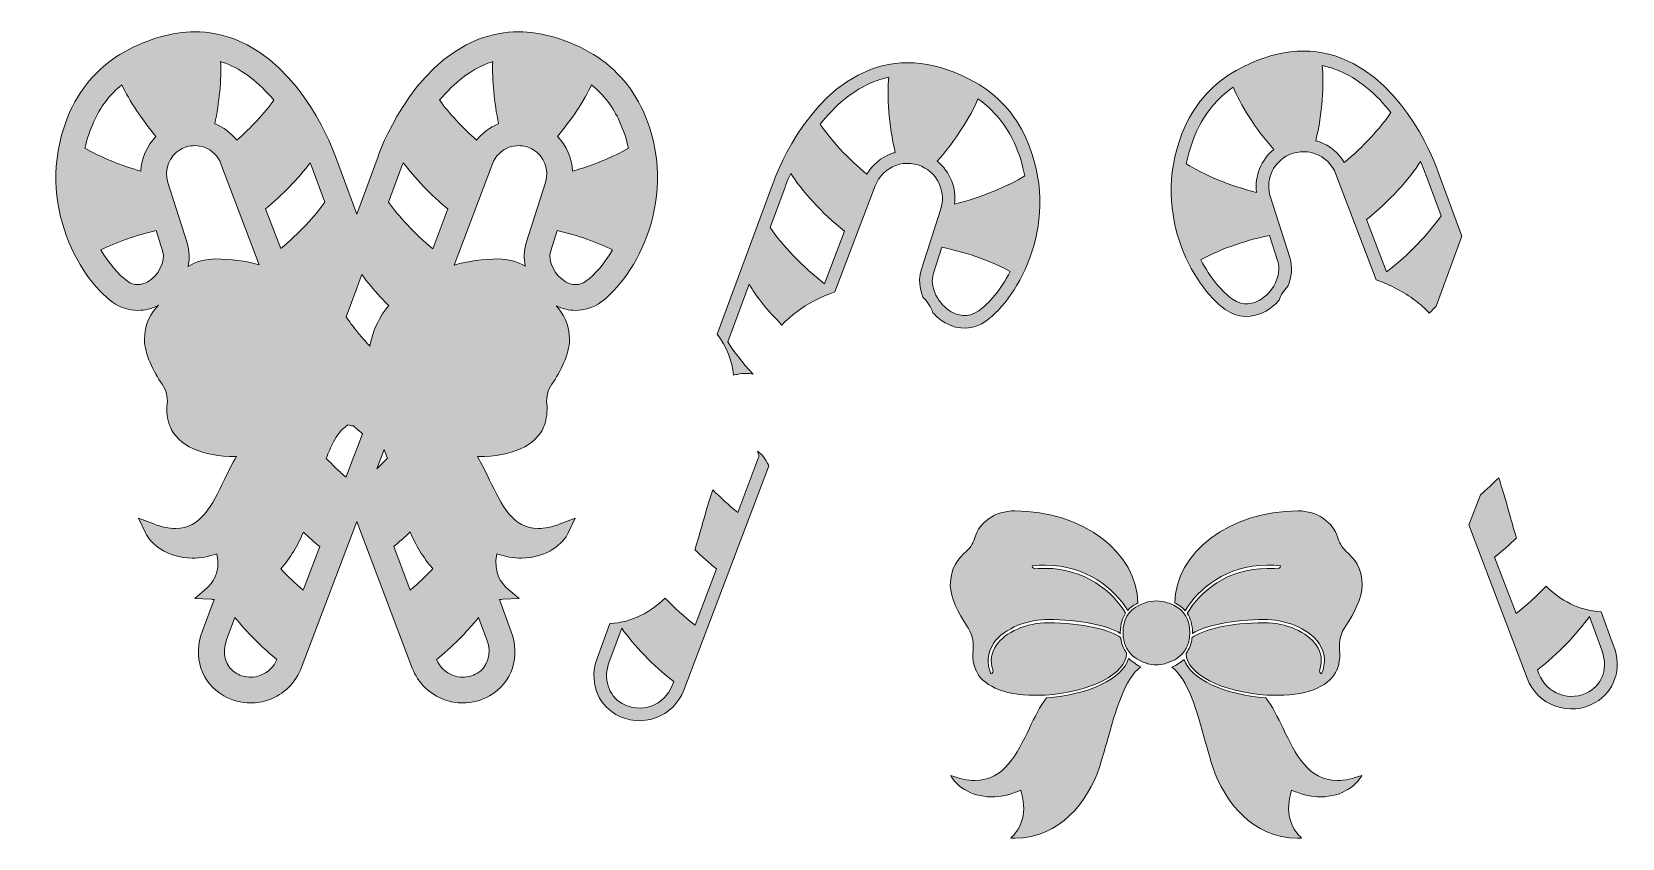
# Model space of a CAD drawing. Header units: inches. Extents: x -0.1 to 22, y -11.5 to -0.3.
import ezdxf

# ---------------------------------------------------------------- set-up
doc = ezdxf.new("R2010")
doc.units = ezdxf.units.IN
doc.header["$MEASUREMENT"] = 0
doc.layers.add('Layer 1', color=7, linetype='Continuous')

# ---------------------------------------------------------------- blocks, each defined once
blk = doc.blocks.new('block 2')
at = {"layer": 'Layer 1'}
h = blk.add_hatch(color=1, dxfattribs=at)
h.dxf.hatch_style = 2
edge = h.paths.add_edge_path()
edge.add_spline(control_points=[(19.487, -2.285), (19.47, -2.236), (19.057, -1.064), (18.142, -0.713), (17.692, -0.54), (17.201, -0.598), (16.683, -0.885), (16.372, -1.058), (16.12, -1.334), (15.974, -1.66), (15.46, -2.81), (16.082, -3.883), (16.529, -4.203), (16.702, -4.326), (16.908, -4.334), (17.098, -4.226), (17.164, -4.188), (17.226, -4.136), (17.279, -4.075), (17.304, -4.002), (17.347, -3.937), (17.401, -3.881), (17.454, -3.757), (17.47, -3.618), (17.427, -3.483), (17.427, -3.483), (17.158, -2.643), (17.158, -2.643), (17.089, -2.427), (17.181, -2.189), (17.378, -2.077), (17.5, -2.007), (17.647, -1.994), (17.78, -2.041), (17.914, -2.089), (18.019, -2.192), (18.069, -2.324), (18.069, -2.324), (18.627, -3.794), (18.627, -3.794), (18.826, -3.861), (19.01, -3.957), (19.17, -4.078), (19.243, -4.132), (19.309, -4.192), (19.367, -4.254), (19.399, -4.222), (19.431, -4.19), (19.461, -4.158), (19.461, -4.158), (19.821, -3.186), (19.821, -3.186), (19.821, -3.186), (19.487, -2.285), (19.487, -2.285)], knot_values=[0, 0, 0, 0, 1, 1, 1, 2, 2, 2, 3, 3, 3, 4, 4, 4, 5, 5, 5, 6, 6, 6, 7, 7, 7, 8, 8, 8, 9, 9, 9, 10, 10, 10, 11, 11, 11, 12, 12, 12, 13, 13, 13, 14, 14, 14, 15, 15, 15, 16, 16, 16, 17, 17, 17, 18, 18, 18, 18], degree=3, periodic=1)
edge = h.paths.add_edge_path()
edge.add_spline(control_points=[(17.145, -3.177), (17.145, -3.177), (17.26, -3.537), (17.26, -3.537), (17.324, -3.736), (17.183, -3.975), (17.011, -4.074), (16.936, -4.117), (16.787, -4.172), (16.631, -4.061), (16.487, -3.957), (16.323, -3.767), (16.192, -3.517), (16.401, -3.391), (16.776, -3.251), (17.145, -3.177)], knot_values=[0, 0, 0, 0, 1, 1, 1, 2, 2, 2, 3, 3, 3, 4, 4, 4, 5, 5, 5, 5], degree=3, periodic=1)
edge = h.paths.add_edge_path()
edge.add_spline(control_points=[(16.965, -2.578), (16.603, -2.492), (16.221, -2.329), (15.99, -2.184), (16.019, -2.037), (16.065, -1.885), (16.133, -1.732), (16.244, -1.485), (16.422, -1.271), (16.642, -1.117), (16.732, -1.347), (16.952, -1.696), (17.206, -1.983), (17.029, -2.126), (16.938, -2.353), (16.965, -2.578)], knot_values=[0, 0, 0, 0, 1, 1, 1, 2, 2, 2, 3, 3, 3, 4, 4, 4, 5, 5, 5, 5], degree=3, periodic=1)
edge = h.paths.add_edge_path()
edge.add_spline(control_points=[(18.186, -2.164), (18.108, -2.031), (17.986, -1.929), (17.839, -1.877), (17.823, -1.871), (17.807, -1.866), (17.79, -1.862), (17.88, -1.484), (17.908, -1.065), (17.878, -0.818), (17.946, -0.832), (18.013, -0.851), (18.079, -0.876), (18.39, -0.995), (18.64, -1.226), (18.833, -1.47), (18.691, -1.679), (18.447, -1.949), (18.186, -2.164)], knot_values=[0, 0, 0, 0, 1, 1, 1, 2, 2, 2, 3, 3, 3, 4, 4, 4, 5, 5, 5, 6, 6, 6, 6], degree=3, periodic=1)
edge = h.paths.add_edge_path()
edge.add_spline(control_points=[(18.772, -3.683), (18.772, -3.683), (18.495, -2.953), (18.495, -2.953), (18.804, -2.712), (19.099, -2.383), (19.243, -2.151), (19.295, -2.266), (19.321, -2.341), (19.322, -2.344), (19.322, -2.344), (19.53, -2.904), (19.53, -2.904), (19.367, -3.142), (19.073, -3.458), (18.772, -3.683)], knot_values=[0, 0, 0, 0, 1, 1, 1, 2, 2, 2, 3, 3, 3, 4, 4, 4, 5, 5, 5, 5], degree=3, periodic=1)
h = blk.add_hatch(color=1, dxfattribs=at)
h.dxf.hatch_style = 2
edge = h.paths.add_edge_path()
edge.add_spline(control_points=[(21.928, -8.872), (21.928, -8.872), (21.753, -8.403), (21.753, -8.403), (21.442, -8.382), (21.187, -8.241), (20.99, -8.045), (20.863, -8.179), (20.719, -8.312), (20.572, -8.425), (20.572, -8.425), (20.275, -7.641), (20.275, -7.641), (20.379, -7.561), (20.482, -7.469), (20.578, -7.375), (20.576, -7.37), (20.574, -7.364), (20.572, -7.359), (20.537, -7.245), (20.504, -7.127), (20.472, -7.013), (20.426, -6.847), (20.38, -6.685), (20.331, -6.54), (20.251, -6.621), (20.166, -6.702), (20.077, -6.777), (20.077, -6.777), (19.918, -7.195), (19.918, -7.195), (19.918, -7.195), (20.727, -9.325), (20.727, -9.325), (20.795, -9.506), (20.939, -9.647), (21.121, -9.712), (21.303, -9.777), (21.504, -9.759), (21.672, -9.663), (21.944, -9.507), (22.047, -9.189), (21.928, -8.872)], knot_values=[0, 0, 0, 0, 1, 1, 1, 2, 2, 2, 3, 3, 3, 4, 4, 4, 5, 5, 5, 6, 6, 6, 7, 7, 7, 8, 8, 8, 9, 9, 9, 10, 10, 10, 11, 11, 11, 12, 12, 12, 13, 13, 13, 14, 14, 14, 14], degree=3, periodic=1)
edge = h.paths.add_edge_path()
edge.add_spline(control_points=[(21.585, -9.511), (21.462, -9.582), (21.314, -9.595), (21.18, -9.547), (21.046, -9.499), (20.941, -9.395), (20.891, -9.263), (20.891, -9.263), (20.87, -9.208), (20.87, -9.208), (21.154, -8.991), (21.429, -8.697), (21.591, -8.467), (21.591, -8.467), (21.764, -8.933), (21.764, -8.933), (21.852, -9.167), (21.78, -9.4), (21.585, -9.511)], knot_values=[0, 0, 0, 0, 1, 1, 1, 2, 2, 2, 3, 3, 3, 4, 4, 4, 5, 5, 5, 6, 6, 6, 6], degree=3, periodic=1)
at = {"layer": 'Layer 1', "lineweight": 0}
for points, knots in [([(19.487, -2.285), (19.47, -2.236), (19.057, -1.064), (18.142, -0.713), (17.692, -0.54), (17.201, -0.598), (16.683, -0.885), (16.372, -1.058), (16.12, -1.334), (15.974, -1.66), (15.46, -2.81), (16.082, -3.883), (16.529, -4.203), (16.702, -4.326), (16.908, -4.334), (17.098, -4.226), (17.164, -4.188), (17.226, -4.136), (17.279, -4.075), (17.304, -4.002), (17.347, -3.937), (17.401, -3.881), (17.454, -3.757), (17.47, -3.618), (17.427, -3.483), (17.427, -3.483), (17.158, -2.643), (17.158, -2.643), (17.089, -2.427), (17.181, -2.189), (17.378, -2.077), (17.5, -2.007), (17.647, -1.994), (17.78, -2.041), (17.914, -2.089), (18.019, -2.192), (18.069, -2.324), (18.069, -2.324), (18.627, -3.794), (18.627, -3.794), (18.826, -3.861), (19.01, -3.957), (19.17, -4.078), (19.243, -4.132), (19.309, -4.192), (19.367, -4.254), (19.399, -4.222), (19.431, -4.19), (19.461, -4.158), (19.461, -4.158), (19.821, -3.186), (19.821, -3.186), (19.821, -3.186), (19.487, -2.285), (19.487, -2.285)], [0, 0, 0, 0, 1, 1, 1, 2, 2, 2, 3, 3, 3, 4, 4, 4, 5, 5, 5, 6, 6, 6, 7, 7, 7, 8, 8, 8, 9, 9, 9, 10, 10, 10, 11, 11, 11, 12, 12, 12, 13, 13, 13, 14, 14, 14, 15, 15, 15, 16, 16, 16, 17, 17, 17, 18, 18, 18, 18]), ([(18.186, -2.164), (18.108, -2.031), (17.986, -1.929), (17.839, -1.877), (17.823, -1.871), (17.807, -1.866), (17.79, -1.862), (17.88, -1.484), (17.908, -1.065), (17.878, -0.818), (17.946, -0.832), (18.013, -0.851), (18.079, -0.876), (18.39, -0.995), (18.64, -1.226), (18.833, -1.47), (18.691, -1.679), (18.447, -1.949), (18.186, -2.164)], [0, 0, 0, 0, 1, 1, 1, 2, 2, 2, 3, 3, 3, 4, 4, 4, 5, 5, 5, 6, 6, 6, 6]), ([(16.965, -2.578), (16.603, -2.492), (16.221, -2.329), (15.99, -2.184), (16.019, -2.037), (16.065, -1.885), (16.133, -1.732), (16.244, -1.485), (16.422, -1.271), (16.642, -1.117), (16.732, -1.347), (16.952, -1.696), (17.206, -1.983), (17.029, -2.126), (16.938, -2.353), (16.965, -2.578)], [0, 0, 0, 0, 1, 1, 1, 2, 2, 2, 3, 3, 3, 4, 4, 4, 5, 5, 5, 5]), ([(18.772, -3.683), (18.772, -3.683), (18.495, -2.953), (18.495, -2.953), (18.804, -2.712), (19.099, -2.383), (19.243, -2.151), (19.295, -2.266), (19.321, -2.341), (19.322, -2.344), (19.322, -2.344), (19.53, -2.904), (19.53, -2.904), (19.367, -3.142), (19.073, -3.458), (18.772, -3.683)], [0, 0, 0, 0, 1, 1, 1, 2, 2, 2, 3, 3, 3, 4, 4, 4, 5, 5, 5, 5]), ([(17.145, -3.177), (17.145, -3.177), (17.26, -3.537), (17.26, -3.537), (17.324, -3.736), (17.183, -3.975), (17.011, -4.074), (16.936, -4.117), (16.787, -4.172), (16.631, -4.061), (16.487, -3.957), (16.323, -3.767), (16.192, -3.517), (16.401, -3.391), (16.776, -3.251), (17.145, -3.177)], [0, 0, 0, 0, 1, 1, 1, 2, 2, 2, 3, 3, 3, 4, 4, 4, 5, 5, 5, 5]), ([(21.928, -8.872), (21.928, -8.872), (21.753, -8.403), (21.753, -8.403), (21.442, -8.382), (21.187, -8.241), (20.99, -8.045), (20.863, -8.179), (20.719, -8.312), (20.572, -8.425), (20.572, -8.425), (20.275, -7.641), (20.275, -7.641), (20.379, -7.561), (20.482, -7.469), (20.578, -7.375), (20.576, -7.37), (20.574, -7.364), (20.572, -7.359), (20.537, -7.245), (20.504, -7.127), (20.472, -7.013), (20.426, -6.847), (20.38, -6.685), (20.331, -6.54), (20.251, -6.621), (20.166, -6.702), (20.077, -6.777), (20.077, -6.777), (19.918, -7.195), (19.918, -7.195), (19.918, -7.195), (20.727, -9.325), (20.727, -9.325), (20.795, -9.506), (20.939, -9.647), (21.121, -9.712), (21.303, -9.777), (21.504, -9.759), (21.672, -9.663), (21.944, -9.507), (22.047, -9.189), (21.928, -8.872)], [0, 0, 0, 0, 1, 1, 1, 2, 2, 2, 3, 3, 3, 4, 4, 4, 5, 5, 5, 6, 6, 6, 7, 7, 7, 8, 8, 8, 9, 9, 9, 10, 10, 10, 11, 11, 11, 12, 12, 12, 13, 13, 13, 14, 14, 14, 14]), ([(21.585, -9.511), (21.462, -9.582), (21.314, -9.595), (21.18, -9.547), (21.046, -9.499), (20.941, -9.395), (20.891, -9.263), (20.891, -9.263), (20.87, -9.208), (20.87, -9.208), (21.154, -8.991), (21.429, -8.697), (21.591, -8.467), (21.591, -8.467), (21.764, -8.933), (21.764, -8.933), (21.852, -9.167), (21.78, -9.4), (21.585, -9.511)], [0, 0, 0, 0, 1, 1, 1, 2, 2, 2, 3, 3, 3, 4, 4, 4, 5, 5, 5, 6, 6, 6, 6])]:
    blk.add_open_spline(points, degree=3, knots=knots, dxfattribs=at)
blk = doc.blocks.new('block 3')
at = {"layer": 'Layer 1'}
h = blk.add_hatch(color=102, dxfattribs=at)
h.dxf.hatch_style = 2
edge = h.paths.add_edge_path()
edge.add_spline(control_points=[(13.762, -1.823), (13.616, -1.496), (13.364, -1.22), (13.053, -1.048), (12.535, -0.761), (12.044, -0.703), (11.594, -0.876), (10.679, -1.227), (10.266, -2.398), (10.249, -2.448), (10.249, -2.448), (9.471, -4.546), (9.471, -4.546), (9.601, -4.722), (9.68, -4.918), (9.698, -5.118), (9.719, -5.111), (9.74, -5.106), (9.761, -5.102), (9.797, -5.095), (9.833, -5.091), (9.87, -5.091), (9.904, -5.091), (9.937, -5.094), (9.97, -5.1), (9.82, -4.94), (9.694, -4.779), (9.619, -4.652), (9.619, -4.652), (9.915, -3.854), (9.915, -3.854), (10.002, -4.009), (10.171, -4.22), (10.372, -4.42), (10.431, -4.357), (10.499, -4.296), (10.573, -4.24), (10.731, -4.121), (10.912, -4.026), (11.108, -3.959), (11.108, -3.959), (11.667, -2.487), (11.667, -2.487), (11.717, -2.355), (11.822, -2.252), (11.955, -2.204), (12.089, -2.156), (12.235, -2.169), (12.358, -2.24), (12.554, -2.352), (12.647, -2.59), (12.578, -2.806), (12.578, -2.806), (12.309, -3.646), (12.309, -3.646), (12.268, -3.776), (12.281, -3.91), (12.33, -4.031), (12.394, -4.093), (12.443, -4.168), (12.47, -4.251), (12.52, -4.307), (12.578, -4.353), (12.638, -4.388), (12.827, -4.497), (13.035, -4.488), (13.206, -4.366), (13.654, -4.046), (14.276, -2.973), (13.762, -1.823)], knot_values=[0, 0, 0, 0, 1, 1, 1, 2, 2, 2, 3, 3, 3, 4, 4, 4, 5, 5, 5, 6, 6, 6, 7, 7, 7, 8, 8, 8, 9, 9, 9, 10, 10, 10, 11, 11, 11, 12, 12, 12, 13, 13, 13, 14, 14, 14, 15, 15, 15, 16, 16, 16, 17, 17, 17, 18, 18, 18, 19, 19, 19, 20, 20, 20, 21, 21, 21, 22, 22, 22, 23, 23, 23, 23], degree=3, periodic=1)
edge = h.paths.add_edge_path()
edge.add_spline(control_points=[(10.964, -3.846), (10.662, -3.621), (10.369, -3.305), (10.206, -3.066), (10.206, -3.066), (10.414, -2.507), (10.414, -2.507), (10.415, -2.503), (10.441, -2.429), (10.493, -2.314), (10.637, -2.546), (10.932, -2.874), (11.241, -3.116), (11.241, -3.116), (10.964, -3.846), (10.964, -3.846)], knot_values=[0, 0, 0, 0, 1, 1, 1, 2, 2, 2, 3, 3, 3, 4, 4, 4, 5, 5, 5, 5], degree=3, periodic=1)
edge = h.paths.add_edge_path()
edge.add_spline(control_points=[(11.896, -2.039), (11.75, -2.092), (11.628, -2.194), (11.55, -2.327), (11.289, -2.111), (11.045, -1.842), (10.903, -1.632), (11.096, -1.388), (11.346, -1.158), (11.657, -1.039), (11.723, -1.013), (11.79, -0.994), (11.858, -0.98), (11.828, -1.228), (11.856, -1.646), (11.945, -2.024), (11.929, -2.029), (11.912, -2.034), (11.896, -2.039)], knot_values=[0, 0, 0, 0, 1, 1, 1, 2, 2, 2, 3, 3, 3, 4, 4, 4, 5, 5, 5, 6, 6, 6, 6], degree=3, periodic=1)
edge = h.paths.add_edge_path()
edge.add_spline(control_points=[(13.105, -4.223), (12.949, -4.334), (12.8, -4.279), (12.725, -4.237), (12.553, -4.138), (12.412, -3.899), (12.476, -3.7), (12.476, -3.7), (12.591, -3.34), (12.591, -3.34), (12.96, -3.414), (13.336, -3.554), (13.544, -3.679), (13.413, -3.929), (13.249, -4.12), (13.105, -4.223)], knot_values=[0, 0, 0, 0, 1, 1, 1, 2, 2, 2, 3, 3, 3, 4, 4, 4, 5, 5, 5, 5], degree=3, periodic=1)
edge = h.paths.add_edge_path()
edge.add_spline(control_points=[(12.77, -2.741), (12.798, -2.516), (12.707, -2.289), (12.53, -2.146), (12.784, -1.859), (13.003, -1.51), (13.094, -1.28), (13.314, -1.434), (13.492, -1.648), (13.603, -1.895), (13.671, -2.048), (13.717, -2.199), (13.746, -2.347), (13.515, -2.492), (13.133, -2.654), (12.77, -2.741)], knot_values=[0, 0, 0, 0, 1, 1, 1, 2, 2, 2, 3, 3, 3, 4, 4, 4, 5, 5, 5, 5], degree=3, periodic=1)
h = blk.add_hatch(color=102, dxfattribs=at)
h.dxf.hatch_style = 2
edge = h.paths.add_edge_path()
edge.add_spline(control_points=[(10.031, -6.173), (10.031, -6.173), (10.052, -6.228), (10.052, -6.228), (10.054, -6.234), (10.054, -6.241), (10.052, -6.247), (10.052, -6.247), (9.758, -7.021), (9.758, -7.021), (9.637, -6.926), (9.518, -6.817), (9.409, -6.707), (9.359, -6.854), (9.314, -7.014), (9.269, -7.173), (9.237, -7.288), (9.203, -7.406), (9.169, -7.52), (9.166, -7.527), (9.164, -7.534), (9.161, -7.541), (9.256, -7.634), (9.358, -7.724), (9.461, -7.804), (9.461, -7.804), (9.164, -8.588), (9.164, -8.588), (9.018, -8.475), (8.875, -8.343), (8.748, -8.21), (8.55, -8.407), (8.295, -8.546), (7.982, -8.566), (7.982, -8.566), (7.808, -9.034), (7.808, -9.034), (7.689, -9.352), (7.792, -9.67), (8.064, -9.826), (8.232, -9.922), (8.433, -9.94), (8.615, -9.875), (8.797, -9.809), (8.94, -9.668), (9.009, -9.488), (9.009, -9.488), (10.186, -6.388), (10.186, -6.388), (10.189, -6.38), (10.188, -6.37), (10.184, -6.362), (10.139, -6.281), (10.097, -6.213), (10.031, -6.173)], knot_values=[0, 0, 0, 0, 1, 1, 1, 2, 2, 2, 3, 3, 3, 4, 4, 4, 5, 5, 5, 6, 6, 6, 7, 7, 7, 8, 8, 8, 9, 9, 9, 10, 10, 10, 11, 11, 11, 12, 12, 12, 13, 13, 13, 14, 14, 14, 15, 15, 15, 16, 16, 16, 17, 17, 17, 18, 18, 18, 18], degree=3, periodic=1)
edge = h.paths.add_edge_path()
edge.add_spline(control_points=[(8.846, -9.425), (8.795, -9.558), (8.689, -9.662), (8.556, -9.71), (8.422, -9.758), (8.275, -9.745), (8.151, -9.674), (7.956, -9.562), (7.884, -9.33), (7.972, -9.096), (7.972, -9.096), (8.145, -8.629), (8.145, -8.629), (8.306, -8.86), (8.582, -9.154), (8.867, -9.37), (8.867, -9.37), (8.846, -9.425), (8.846, -9.425)], knot_values=[0, 0, 0, 0, 1, 1, 1, 2, 2, 2, 3, 3, 3, 4, 4, 4, 5, 5, 5, 6, 6, 6, 6], degree=3, periodic=1)
at = {"layer": 'Layer 1', "lineweight": 0}
for points, knots in [([(13.762, -1.823), (13.616, -1.496), (13.364, -1.22), (13.053, -1.048), (12.535, -0.761), (12.044, -0.703), (11.594, -0.876), (10.679, -1.227), (10.266, -2.398), (10.249, -2.448), (10.249, -2.448), (9.471, -4.546), (9.471, -4.546), (9.601, -4.722), (9.68, -4.918), (9.698, -5.118), (9.719, -5.111), (9.74, -5.106), (9.761, -5.102), (9.797, -5.095), (9.833, -5.091), (9.87, -5.091), (9.904, -5.091), (9.937, -5.094), (9.97, -5.1), (9.82, -4.94), (9.694, -4.779), (9.619, -4.652), (9.619, -4.652), (9.915, -3.854), (9.915, -3.854), (10.002, -4.009), (10.171, -4.22), (10.372, -4.42), (10.431, -4.357), (10.499, -4.296), (10.573, -4.24), (10.731, -4.121), (10.912, -4.026), (11.108, -3.959), (11.108, -3.959), (11.667, -2.487), (11.667, -2.487), (11.717, -2.355), (11.822, -2.252), (11.955, -2.204), (12.089, -2.156), (12.235, -2.169), (12.358, -2.24), (12.554, -2.352), (12.647, -2.59), (12.578, -2.806), (12.578, -2.806), (12.309, -3.646), (12.309, -3.646), (12.268, -3.776), (12.281, -3.91), (12.33, -4.031), (12.394, -4.093), (12.443, -4.168), (12.47, -4.251), (12.52, -4.307), (12.578, -4.353), (12.638, -4.388), (12.827, -4.497), (13.035, -4.488), (13.206, -4.366), (13.654, -4.046), (14.276, -2.973), (13.762, -1.823)], [0, 0, 0, 0, 1, 1, 1, 2, 2, 2, 3, 3, 3, 4, 4, 4, 5, 5, 5, 6, 6, 6, 7, 7, 7, 8, 8, 8, 9, 9, 9, 10, 10, 10, 11, 11, 11, 12, 12, 12, 13, 13, 13, 14, 14, 14, 15, 15, 15, 16, 16, 16, 17, 17, 17, 18, 18, 18, 19, 19, 19, 20, 20, 20, 21, 21, 21, 22, 22, 22, 23, 23, 23, 23]), ([(11.896, -2.039), (11.75, -2.092), (11.628, -2.194), (11.55, -2.327), (11.289, -2.111), (11.045, -1.842), (10.903, -1.632), (11.096, -1.388), (11.346, -1.158), (11.657, -1.039), (11.723, -1.013), (11.79, -0.994), (11.858, -0.98), (11.828, -1.228), (11.856, -1.646), (11.945, -2.024), (11.929, -2.029), (11.912, -2.034), (11.896, -2.039)], [0, 0, 0, 0, 1, 1, 1, 2, 2, 2, 3, 3, 3, 4, 4, 4, 5, 5, 5, 6, 6, 6, 6]), ([(12.77, -2.741), (12.798, -2.516), (12.707, -2.289), (12.53, -2.146), (12.784, -1.859), (13.003, -1.51), (13.094, -1.28), (13.314, -1.434), (13.492, -1.648), (13.603, -1.895), (13.671, -2.048), (13.717, -2.199), (13.746, -2.347), (13.515, -2.492), (13.133, -2.654), (12.77, -2.741)], [0, 0, 0, 0, 1, 1, 1, 2, 2, 2, 3, 3, 3, 4, 4, 4, 5, 5, 5, 5]), ([(10.964, -3.846), (10.662, -3.621), (10.369, -3.305), (10.206, -3.066), (10.206, -3.066), (10.414, -2.507), (10.414, -2.507), (10.415, -2.503), (10.441, -2.429), (10.493, -2.314), (10.637, -2.546), (10.932, -2.874), (11.241, -3.116), (11.241, -3.116), (10.964, -3.846), (10.964, -3.846)], [0, 0, 0, 0, 1, 1, 1, 2, 2, 2, 3, 3, 3, 4, 4, 4, 5, 5, 5, 5]), ([(13.105, -4.223), (12.949, -4.334), (12.8, -4.279), (12.725, -4.237), (12.553, -4.138), (12.412, -3.899), (12.476, -3.7), (12.476, -3.7), (12.591, -3.34), (12.591, -3.34), (12.96, -3.414), (13.336, -3.554), (13.544, -3.679), (13.413, -3.929), (13.249, -4.12), (13.105, -4.223)], [0, 0, 0, 0, 1, 1, 1, 2, 2, 2, 3, 3, 3, 4, 4, 4, 5, 5, 5, 5]), ([(10.031, -6.173), (10.031, -6.173), (10.052, -6.228), (10.052, -6.228), (10.054, -6.234), (10.054, -6.241), (10.052, -6.247), (10.052, -6.247), (9.758, -7.021), (9.758, -7.021), (9.637, -6.926), (9.518, -6.817), (9.409, -6.707), (9.359, -6.854), (9.314, -7.014), (9.269, -7.173), (9.237, -7.288), (9.203, -7.406), (9.169, -7.52), (9.166, -7.527), (9.164, -7.534), (9.161, -7.541), (9.256, -7.634), (9.358, -7.724), (9.461, -7.804), (9.461, -7.804), (9.164, -8.588), (9.164, -8.588), (9.018, -8.475), (8.875, -8.343), (8.748, -8.21), (8.55, -8.407), (8.295, -8.546), (7.982, -8.566), (7.982, -8.566), (7.808, -9.034), (7.808, -9.034), (7.689, -9.352), (7.792, -9.67), (8.064, -9.826), (8.232, -9.922), (8.433, -9.94), (8.615, -9.875), (8.797, -9.809), (8.94, -9.668), (9.009, -9.488), (9.009, -9.488), (10.186, -6.388), (10.186, -6.388), (10.189, -6.38), (10.188, -6.37), (10.184, -6.362), (10.139, -6.281), (10.097, -6.213), (10.031, -6.173)], [0, 0, 0, 0, 1, 1, 1, 2, 2, 2, 3, 3, 3, 4, 4, 4, 5, 5, 5, 6, 6, 6, 7, 7, 7, 8, 8, 8, 9, 9, 9, 10, 10, 10, 11, 11, 11, 12, 12, 12, 13, 13, 13, 14, 14, 14, 15, 15, 15, 16, 16, 16, 17, 17, 17, 18, 18, 18, 18]), ([(8.846, -9.425), (8.795, -9.558), (8.689, -9.662), (8.556, -9.71), (8.422, -9.758), (8.275, -9.745), (8.151, -9.674), (7.956, -9.562), (7.884, -9.33), (7.972, -9.096), (7.972, -9.096), (8.145, -8.629), (8.145, -8.629), (8.306, -8.86), (8.582, -9.154), (8.867, -9.37), (8.867, -9.37), (8.846, -9.425), (8.846, -9.425)], [0, 0, 0, 0, 1, 1, 1, 2, 2, 2, 3, 3, 3, 4, 4, 4, 5, 5, 5, 6, 6, 6, 6])]:
    blk.add_open_spline(points, degree=3, knots=knots, dxfattribs=at)
blk = doc.blocks.new('block 4')
at = {"layer": 'Layer 1'}
h = blk.add_hatch(color=1, dxfattribs=at)
h.dxf.hatch_style = 2
edge = h.paths.add_edge_path()
edge.add_spline(control_points=[(15.315, -8.279), (15.315, -8.279), (15.315, -8.279), (15.315, -8.279), (15.265, -8.304), (15.216, -8.337), (15.176, -8.383), (14.992, -8.079), (14.594, -7.754), (14.034, -7.754), (13.974, -7.754), (13.913, -7.757), (13.849, -7.764), (13.849, -7.764), (13.849, -7.764), (13.849, -7.764), (13.851, -7.788), (13.873, -7.806), (13.898, -7.804), (13.944, -7.8), (13.99, -7.799), (14.034, -7.799), (14.584, -7.799), (14.973, -8.124), (15.146, -8.421), (15.102, -8.486), (15.073, -8.573), (15.073, -8.689), (15.073, -8.693), (15.073, -8.698), (15.074, -8.702), (14.898, -8.591), (14.502, -8.508), (14.072, -8.508), (13.813, -8.508), (13.464, -8.613), (13.309, -8.844), (13.226, -8.969), (13.214, -9.114), (13.276, -9.263), (13.276, -9.263), (13.276, -9.263), (13.276, -9.263), (13.298, -9.254), (13.31, -9.229), (13.302, -9.206), (13.263, -9.084), (13.278, -8.971), (13.347, -8.869), (13.472, -8.683), (13.77, -8.553), (14.072, -8.553), (14.551, -8.553), (14.946, -8.658), (15.077, -8.759), (15.079, -8.768), (15.08, -8.776), (15.081, -8.784), (15.081, -8.784), (15.081, -8.785), (15.081, -8.785), (15.082, -8.786), (15.082, -8.788), (15.083, -8.789), (15.083, -8.789), (15.083, -8.793), (15.083, -8.793), (15.084, -8.795), (15.084, -8.798), (15.084, -8.8), (15.098, -8.866), (15.123, -8.921), (15.156, -8.967), (15.157, -8.969), (15.159, -8.971), (15.16, -8.973), (15.16, -8.973), (15.159, -8.98), (15.159, -8.98), (15.159, -9.254), (14.664, -9.522), (14.028, -9.557), (13.981, -9.56), (13.934, -9.561), (13.886, -9.561), (13.432, -9.561), (13.148, -9.412), (13.064, -9.208), (13.064, -9.201), (13.009, -9.098), (13.027, -8.926), (13.039, -8.81), (13.008, -8.693), (12.941, -8.597), (12.83, -8.435), (12.711, -8.201), (12.711, -8.036), (12.711, -7.786), (12.824, -7.661), (12.938, -7.558), (12.996, -7.506), (13.035, -7.438), (13.056, -7.363), (13.113, -7.162), (13.331, -7), (13.608, -7), (14.551, -7), (15.315, -7.59), (15.315, -8.279)], knot_values=[0, 0, 0, 0, 1, 1, 1, 2, 2, 2, 3, 3, 3, 4, 4, 4, 5, 5, 5, 6, 6, 6, 7, 7, 7, 8, 8, 8, 9, 9, 9, 10, 10, 10, 11, 11, 11, 12, 12, 12, 13, 13, 13, 14, 14, 14, 15, 15, 15, 16, 16, 16, 17, 17, 17, 18, 18, 18, 19, 19, 19, 20, 20, 20, 21, 21, 21, 22, 22, 22, 23, 23, 23, 24, 24, 24, 25, 25, 25, 26, 26, 26, 27, 27, 27, 28, 28, 28, 29, 29, 29, 30, 30, 30, 31, 31, 31, 32, 32, 32, 33, 33, 33, 34, 34, 34, 35, 35, 35, 36, 36, 36, 36], degree=3, periodic=1)
h = blk.add_hatch(color=1, dxfattribs=at)
h.dxf.hatch_style = 2
edge = h.paths.add_edge_path()
edge.add_spline(control_points=[(18.205, -8.597), (18.139, -8.693), (18.107, -8.81), (18.12, -8.926), (18.137, -9.098), (18.082, -9.201), (18.082, -9.208), (17.998, -9.412), (17.714, -9.561), (17.26, -9.561), (17.211, -9.561), (17.162, -9.56), (17.115, -9.557), (16.48, -9.522), (15.988, -9.258), (15.988, -8.986), (15.988, -8.986), (15.986, -8.98), (15.986, -8.98), (15.989, -8.976), (15.991, -8.973), (15.994, -8.969), (16.028, -8.921), (16.054, -8.863), (16.067, -8.792), (16.067, -8.792), (16.067, -8.792), (16.067, -8.792), (16.068, -8.781), (16.07, -8.77), (16.072, -8.759), (16.21, -8.655), (16.592, -8.553), (17.075, -8.553), (17.377, -8.553), (17.675, -8.683), (17.8, -8.869), (17.868, -8.971), (17.883, -9.084), (17.844, -9.206), (17.837, -9.229), (17.848, -9.254), (17.871, -9.263), (17.871, -9.263), (17.871, -9.263), (17.871, -9.263), (17.932, -9.114), (17.921, -8.969), (17.837, -8.844), (17.682, -8.613), (17.334, -8.508), (17.075, -8.508), (16.651, -8.508), (16.257, -8.588), (16.075, -8.702), (16.076, -8.698), (16.076, -8.693), (16.076, -8.689), (16.076, -8.575), (16.047, -8.489), (16.004, -8.424), (16.176, -8.126), (16.56, -7.799), (17.113, -7.799), (17.157, -7.799), (17.202, -7.8), (17.248, -7.804), (17.273, -7.806), (17.295, -7.788), (17.298, -7.764), (17.298, -7.764), (17.298, -7.764), (17.298, -7.764), (17.234, -7.757), (17.172, -7.754), (17.112, -7.754), (16.551, -7.754), (16.158, -8.081), (15.975, -8.386), (15.933, -8.338), (15.883, -8.303), (15.831, -8.278), (15.831, -7.589), (16.595, -7), (17.538, -7), (17.815, -7), (18.033, -7.162), (18.09, -7.363), (18.111, -7.438), (18.15, -7.506), (18.208, -7.558), (18.322, -7.661), (18.435, -7.786), (18.435, -8.036), (18.435, -8.201), (18.317, -8.435), (18.205, -8.597)], knot_values=[0, 0, 0, 0, 1, 1, 1, 2, 2, 2, 3, 3, 3, 4, 4, 4, 5, 5, 5, 6, 6, 6, 7, 7, 7, 8, 8, 8, 9, 9, 9, 10, 10, 10, 11, 11, 11, 12, 12, 12, 13, 13, 13, 14, 14, 14, 15, 15, 15, 16, 16, 16, 17, 17, 17, 18, 18, 18, 19, 19, 19, 20, 20, 20, 21, 21, 21, 22, 22, 22, 23, 23, 23, 24, 24, 24, 25, 25, 25, 26, 26, 26, 27, 27, 27, 28, 28, 28, 29, 29, 29, 30, 30, 30, 31, 31, 31, 32, 32, 32, 32], degree=3, periodic=1)
h = blk.add_hatch(color=1, dxfattribs=at)
h.dxf.hatch_style = 2
edge = h.paths.add_edge_path()
edge.add_spline(control_points=[(15.572, -9.137), (15.532, -9.137), (15.491, -9.132), (15.452, -9.122), (15.441, -9.119), (15.429, -9.115), (15.418, -9.111), (15.351, -9.088), (15.257, -9.041), (15.19, -8.951), (15.19, -8.951), (15.188, -8.947), (15.188, -8.947), (15.155, -8.901), (15.133, -8.85), (15.122, -8.794), (15.121, -8.791), (15.121, -8.788), (15.12, -8.785), (15.12, -8.785), (15.119, -8.778), (15.119, -8.778), (15.119, -8.778), (15.118, -8.777), (15.118, -8.777), (15.113, -8.747), (15.111, -8.719), (15.111, -8.689), (15.111, -8.511), (15.183, -8.387), (15.332, -8.312), (15.356, -8.3), (15.384, -8.288), (15.418, -8.276), (15.467, -8.259), (15.52, -8.25), (15.573, -8.25), (15.625, -8.25), (15.676, -8.259), (15.726, -8.275), (15.761, -8.287), (15.789, -8.298), (15.815, -8.311), (15.965, -8.386), (16.038, -8.51), (16.038, -8.689), (16.038, -8.723), (16.035, -8.755), (16.03, -8.785), (16.03, -8.785), (16.029, -8.789), (16.029, -8.789), (16.018, -8.848), (15.996, -8.901), (15.964, -8.947), (15.964, -8.947), (15.956, -8.958), (15.956, -8.958), (15.904, -9.026), (15.826, -9.078), (15.726, -9.112), (15.715, -9.115), (15.704, -9.119), (15.692, -9.122), (15.653, -9.132), (15.612, -9.137), (15.572, -9.137)], knot_values=[0, 0, 0, 0, 1, 1, 1, 2, 2, 2, 3, 3, 3, 4, 4, 4, 5, 5, 5, 6, 6, 6, 7, 7, 7, 8, 8, 8, 9, 9, 9, 10, 10, 10, 11, 11, 11, 12, 12, 12, 13, 13, 13, 14, 14, 14, 15, 15, 15, 16, 16, 16, 17, 17, 17, 18, 18, 18, 19, 19, 19, 20, 20, 20, 21, 21, 21, 22, 22, 22, 22], degree=3, periodic=1)
h = blk.add_hatch(color=1, dxfattribs=at)
h.dxf.hatch_style = 2
edge = h.paths.add_edge_path()
edge.add_spline(control_points=[(13.611, -11.544), (13.591, -11.544), (13.57, -11.544), (13.55, -11.543), (13.665, -11.444), (13.789, -11.237), (13.701, -10.919), (13.701, -10.919), (13.69, -10.879), (13.69, -10.879), (13.69, -10.879), (13.651, -10.895), (13.651, -10.895), (13.526, -10.945), (13.403, -10.971), (13.285, -10.971), (12.979, -10.971), (12.774, -10.796), (12.716, -10.673), (12.838, -10.72), (12.951, -10.743), (13.052, -10.743), (13.461, -10.743), (13.638, -10.375), (13.809, -10.019), (13.882, -9.868), (13.957, -9.713), (14.047, -9.594), (14.632, -9.558), (15.114, -9.323), (15.187, -9.051), (15.233, -9.087), (15.301, -9.137), (15.357, -9.166), (15.131, -9.334), (15.011, -9.764), (14.884, -10.217), (14.852, -10.331), (14.818, -10.449), (14.784, -10.561), (14.622, -11.036), (14.229, -11.544), (13.611, -11.544)], knot_values=[0, 0, 0, 0, 1, 1, 1, 2, 2, 2, 3, 3, 3, 4, 4, 4, 5, 5, 5, 6, 6, 6, 7, 7, 7, 8, 8, 8, 9, 9, 9, 10, 10, 10, 11, 11, 11, 12, 12, 12, 13, 13, 13, 14, 14, 14, 14], degree=3, periodic=1)
h = blk.add_hatch(color=1, dxfattribs=at)
h.dxf.hatch_style = 2
edge = h.paths.add_edge_path()
edge.add_spline(control_points=[(17.532, -11.544), (16.914, -11.544), (16.521, -11.036), (16.359, -10.56), (16.324, -10.449), (16.291, -10.331), (16.259, -10.217), (16.133, -9.766), (16.013, -9.338), (15.79, -9.168), (15.857, -9.141), (15.914, -9.106), (15.962, -9.062), (16.04, -9.328), (16.517, -9.557), (17.096, -9.594), (17.186, -9.713), (17.261, -9.868), (17.334, -10.019), (17.505, -10.375), (17.682, -10.743), (18.091, -10.743), (18.091, -10.743), (18.091, -10.743), (18.091, -10.743), (18.194, -10.743), (18.304, -10.72), (18.427, -10.673), (18.369, -10.796), (18.164, -10.971), (17.858, -10.971), (17.741, -10.971), (17.617, -10.945), (17.492, -10.895), (17.492, -10.895), (17.453, -10.879), (17.453, -10.879), (17.453, -10.879), (17.442, -10.919), (17.442, -10.919), (17.354, -11.236), (17.478, -11.444), (17.593, -11.543), (17.573, -11.544), (17.552, -11.544), (17.532, -11.544)], knot_values=[0, 0, 0, 0, 1, 1, 1, 2, 2, 2, 3, 3, 3, 4, 4, 4, 5, 5, 5, 6, 6, 6, 7, 7, 7, 8, 8, 8, 9, 9, 9, 10, 10, 10, 11, 11, 11, 12, 12, 12, 13, 13, 13, 14, 14, 14, 15, 15, 15, 15], degree=3, periodic=1)
at = {"layer": 'Layer 1', "lineweight": 0}
for points, knots in [([(15.315, -8.279), (15.315, -8.279), (15.315, -8.279), (15.315, -8.279), (15.265, -8.304), (15.216, -8.337), (15.176, -8.383), (14.992, -8.079), (14.594, -7.754), (14.034, -7.754), (13.974, -7.754), (13.913, -7.757), (13.849, -7.764), (13.849, -7.764), (13.849, -7.764), (13.849, -7.764), (13.851, -7.788), (13.873, -7.806), (13.898, -7.804), (13.944, -7.8), (13.99, -7.799), (14.034, -7.799), (14.584, -7.799), (14.973, -8.124), (15.146, -8.421), (15.102, -8.486), (15.073, -8.573), (15.073, -8.689), (15.073, -8.693), (15.073, -8.698), (15.074, -8.702), (14.898, -8.591), (14.502, -8.508), (14.072, -8.508), (13.813, -8.508), (13.464, -8.613), (13.309, -8.844), (13.226, -8.969), (13.214, -9.114), (13.276, -9.263), (13.276, -9.263), (13.276, -9.263), (13.276, -9.263), (13.298, -9.254), (13.31, -9.229), (13.302, -9.206), (13.263, -9.084), (13.278, -8.971), (13.347, -8.869), (13.472, -8.683), (13.77, -8.553), (14.072, -8.553), (14.551, -8.553), (14.946, -8.658), (15.077, -8.759), (15.079, -8.768), (15.08, -8.776), (15.081, -8.784), (15.081, -8.784), (15.081, -8.785), (15.081, -8.785), (15.082, -8.786), (15.082, -8.788), (15.083, -8.789), (15.083, -8.789), (15.083, -8.793), (15.083, -8.793), (15.084, -8.795), (15.084, -8.798), (15.084, -8.8), (15.098, -8.866), (15.123, -8.921), (15.156, -8.967), (15.157, -8.969), (15.159, -8.971), (15.16, -8.973), (15.16, -8.973), (15.159, -8.98), (15.159, -8.98), (15.159, -9.254), (14.664, -9.522), (14.028, -9.557), (13.981, -9.56), (13.934, -9.561), (13.886, -9.561), (13.432, -9.561), (13.148, -9.412), (13.064, -9.208), (13.064, -9.201), (13.009, -9.098), (13.027, -8.926), (13.039, -8.81), (13.008, -8.693), (12.941, -8.597), (12.83, -8.435), (12.711, -8.201), (12.711, -8.036), (12.711, -7.786), (12.824, -7.661), (12.938, -7.558), (12.996, -7.506), (13.035, -7.438), (13.056, -7.363), (13.113, -7.162), (13.331, -7), (13.608, -7), (14.551, -7), (15.315, -7.59), (15.315, -8.279)], [0, 0, 0, 0, 1, 1, 1, 2, 2, 2, 3, 3, 3, 4, 4, 4, 5, 5, 5, 6, 6, 6, 7, 7, 7, 8, 8, 8, 9, 9, 9, 10, 10, 10, 11, 11, 11, 12, 12, 12, 13, 13, 13, 14, 14, 14, 15, 15, 15, 16, 16, 16, 17, 17, 17, 18, 18, 18, 19, 19, 19, 20, 20, 20, 21, 21, 21, 22, 22, 22, 23, 23, 23, 24, 24, 24, 25, 25, 25, 26, 26, 26, 27, 27, 27, 28, 28, 28, 29, 29, 29, 30, 30, 30, 31, 31, 31, 32, 32, 32, 33, 33, 33, 34, 34, 34, 35, 35, 35, 36, 36, 36, 36]), ([(18.205, -8.597), (18.139, -8.693), (18.107, -8.81), (18.12, -8.926), (18.137, -9.098), (18.082, -9.201), (18.082, -9.208), (17.998, -9.412), (17.714, -9.561), (17.26, -9.561), (17.211, -9.561), (17.162, -9.56), (17.115, -9.557), (16.48, -9.522), (15.988, -9.258), (15.988, -8.986), (15.988, -8.986), (15.986, -8.98), (15.986, -8.98), (15.989, -8.976), (15.991, -8.973), (15.994, -8.969), (16.028, -8.921), (16.054, -8.863), (16.067, -8.792), (16.067, -8.792), (16.067, -8.792), (16.067, -8.792), (16.068, -8.781), (16.07, -8.77), (16.072, -8.759), (16.21, -8.655), (16.592, -8.553), (17.075, -8.553), (17.377, -8.553), (17.675, -8.683), (17.8, -8.869), (17.868, -8.971), (17.883, -9.084), (17.844, -9.206), (17.837, -9.229), (17.848, -9.254), (17.871, -9.263), (17.871, -9.263), (17.871, -9.263), (17.871, -9.263), (17.932, -9.114), (17.921, -8.969), (17.837, -8.844), (17.682, -8.613), (17.334, -8.508), (17.075, -8.508), (16.651, -8.508), (16.257, -8.588), (16.075, -8.702), (16.076, -8.698), (16.076, -8.693), (16.076, -8.689), (16.076, -8.575), (16.047, -8.489), (16.004, -8.424), (16.176, -8.126), (16.56, -7.799), (17.113, -7.799), (17.157, -7.799), (17.202, -7.8), (17.248, -7.804), (17.273, -7.806), (17.295, -7.788), (17.298, -7.764), (17.298, -7.764), (17.298, -7.764), (17.298, -7.764), (17.234, -7.757), (17.172, -7.754), (17.112, -7.754), (16.551, -7.754), (16.158, -8.081), (15.975, -8.386), (15.933, -8.338), (15.883, -8.303), (15.831, -8.278), (15.831, -7.589), (16.595, -7), (17.538, -7), (17.815, -7), (18.033, -7.162), (18.09, -7.363), (18.111, -7.438), (18.15, -7.506), (18.208, -7.558), (18.322, -7.661), (18.435, -7.786), (18.435, -8.036), (18.435, -8.201), (18.317, -8.435), (18.205, -8.597)], [0, 0, 0, 0, 1, 1, 1, 2, 2, 2, 3, 3, 3, 4, 4, 4, 5, 5, 5, 6, 6, 6, 7, 7, 7, 8, 8, 8, 9, 9, 9, 10, 10, 10, 11, 11, 11, 12, 12, 12, 13, 13, 13, 14, 14, 14, 15, 15, 15, 16, 16, 16, 17, 17, 17, 18, 18, 18, 19, 19, 19, 20, 20, 20, 21, 21, 21, 22, 22, 22, 23, 23, 23, 24, 24, 24, 25, 25, 25, 26, 26, 26, 27, 27, 27, 28, 28, 28, 29, 29, 29, 30, 30, 30, 31, 31, 31, 32, 32, 32, 32]), ([(15.572, -9.137), (15.532, -9.137), (15.491, -9.132), (15.452, -9.122), (15.441, -9.119), (15.429, -9.115), (15.418, -9.111), (15.351, -9.088), (15.257, -9.041), (15.19, -8.951), (15.19, -8.951), (15.188, -8.947), (15.188, -8.947), (15.155, -8.901), (15.133, -8.85), (15.122, -8.794), (15.121, -8.791), (15.121, -8.788), (15.12, -8.785), (15.12, -8.785), (15.119, -8.778), (15.119, -8.778), (15.119, -8.778), (15.118, -8.777), (15.118, -8.777), (15.113, -8.747), (15.111, -8.719), (15.111, -8.689), (15.111, -8.511), (15.183, -8.387), (15.332, -8.312), (15.356, -8.3), (15.384, -8.288), (15.418, -8.276), (15.467, -8.259), (15.52, -8.25), (15.573, -8.25), (15.625, -8.25), (15.676, -8.259), (15.726, -8.275), (15.761, -8.287), (15.789, -8.298), (15.815, -8.311), (15.965, -8.386), (16.038, -8.51), (16.038, -8.689), (16.038, -8.723), (16.035, -8.755), (16.03, -8.785), (16.03, -8.785), (16.029, -8.789), (16.029, -8.789), (16.018, -8.848), (15.996, -8.901), (15.964, -8.947), (15.964, -8.947), (15.956, -8.958), (15.956, -8.958), (15.904, -9.026), (15.826, -9.078), (15.726, -9.112), (15.715, -9.115), (15.704, -9.119), (15.692, -9.122), (15.653, -9.132), (15.612, -9.137), (15.572, -9.137)], [0, 0, 0, 0, 1, 1, 1, 2, 2, 2, 3, 3, 3, 4, 4, 4, 5, 5, 5, 6, 6, 6, 7, 7, 7, 8, 8, 8, 9, 9, 9, 10, 10, 10, 11, 11, 11, 12, 12, 12, 13, 13, 13, 14, 14, 14, 15, 15, 15, 16, 16, 16, 17, 17, 17, 18, 18, 18, 19, 19, 19, 20, 20, 20, 21, 21, 21, 22, 22, 22, 22]), ([(13.611, -11.544), (13.591, -11.544), (13.57, -11.544), (13.55, -11.543), (13.665, -11.444), (13.789, -11.237), (13.701, -10.919), (13.701, -10.919), (13.69, -10.879), (13.69, -10.879), (13.69, -10.879), (13.651, -10.895), (13.651, -10.895), (13.526, -10.945), (13.403, -10.971), (13.285, -10.971), (12.979, -10.971), (12.774, -10.796), (12.716, -10.673), (12.838, -10.72), (12.951, -10.743), (13.052, -10.743), (13.461, -10.743), (13.638, -10.375), (13.809, -10.019), (13.882, -9.868), (13.957, -9.713), (14.047, -9.594), (14.632, -9.558), (15.114, -9.323), (15.187, -9.051), (15.233, -9.087), (15.301, -9.137), (15.357, -9.166), (15.131, -9.334), (15.011, -9.764), (14.884, -10.217), (14.852, -10.331), (14.818, -10.449), (14.784, -10.561), (14.622, -11.036), (14.229, -11.544), (13.611, -11.544)], [0, 0, 0, 0, 1, 1, 1, 2, 2, 2, 3, 3, 3, 4, 4, 4, 5, 5, 5, 6, 6, 6, 7, 7, 7, 8, 8, 8, 9, 9, 9, 10, 10, 10, 11, 11, 11, 12, 12, 12, 13, 13, 13, 14, 14, 14, 14]), ([(17.532, -11.544), (16.914, -11.544), (16.521, -11.036), (16.359, -10.56), (16.324, -10.449), (16.291, -10.331), (16.259, -10.217), (16.133, -9.766), (16.013, -9.338), (15.79, -9.168), (15.857, -9.141), (15.914, -9.106), (15.962, -9.062), (16.04, -9.328), (16.517, -9.557), (17.096, -9.594), (17.186, -9.713), (17.261, -9.868), (17.334, -10.019), (17.505, -10.375), (17.682, -10.743), (18.091, -10.743), (18.091, -10.743), (18.091, -10.743), (18.091, -10.743), (18.194, -10.743), (18.304, -10.72), (18.427, -10.673), (18.369, -10.796), (18.164, -10.971), (17.858, -10.971), (17.741, -10.971), (17.617, -10.945), (17.492, -10.895), (17.492, -10.895), (17.453, -10.879), (17.453, -10.879), (17.453, -10.879), (17.442, -10.919), (17.442, -10.919), (17.354, -11.236), (17.478, -11.444), (17.593, -11.543), (17.573, -11.544), (17.552, -11.544), (17.532, -11.544)], [0, 0, 0, 0, 1, 1, 1, 2, 2, 2, 3, 3, 3, 4, 4, 4, 5, 5, 5, 6, 6, 6, 7, 7, 7, 8, 8, 8, 9, 9, 9, 10, 10, 10, 11, 11, 11, 12, 12, 12, 13, 13, 13, 14, 14, 14, 15, 15, 15, 15])]:
    blk.add_open_spline(points, degree=3, knots=knots, dxfattribs=at)

msp = doc.modelspace()

# ---------------------------------------------------------------- hatches: boundary and pattern name
at = {"layer": 'Layer 1'}
h = msp.add_hatch(color=14, dxfattribs=at)
h.dxf.hatch_style = 2
edge = h.paths.add_edge_path()
edge.add_spline(control_points=[(8.442, -1.448), (8.287, -1.102), (8.021, -0.812), (7.693, -0.63), (7.357, -0.444), (7.027, -0.349), (6.712, -0.349), (6.522, -0.349), (6.336, -0.384), (6.157, -0.452), (5.203, -0.819), (4.777, -2.029), (4.759, -2.078), (4.759, -2.078), (4.462, -2.88), (4.462, -2.88), (4.462, -2.88), (4.166, -2.08), (4.166, -2.08), (4.148, -2.029), (3.723, -0.819), (2.768, -0.452), (2.589, -0.384), (2.403, -0.349), (2.213, -0.349), (1.898, -0.349), (1.568, -0.444), (1.232, -0.63), (0.904, -0.812), (0.638, -1.102), (0.483, -1.448), (-0.052, -2.645), (0.601, -3.767), (1.07, -4.102), (1.175, -4.177), (1.296, -4.217), (1.42, -4.217), (1.519, -4.217), (1.616, -4.193), (1.709, -4.144), (1.601, -4.255), (1.513, -4.398), (1.513, -4.63), (1.513, -4.818), (1.64, -5.07), (1.76, -5.243), (1.814, -5.323), (1.839, -5.418), (1.829, -5.511), (1.818, -5.62), (1.83, -5.723), (1.866, -5.818), (1.866, -5.818), (1.866, -5.82), (1.866, -5.82), (1.866, -5.82), (1.873, -5.837), (1.873, -5.837), (1.979, -6.093), (2.318, -6.247), (2.779, -6.247), (2.779, -6.247), (2.791, -6.247), (2.791, -6.247), (2.729, -6.349), (2.674, -6.462), (2.621, -6.573), (2.454, -6.919), (2.297, -7.246), (1.945, -7.246), (1.855, -7.246), (1.753, -7.225), (1.642, -7.182), (1.642, -7.182), (1.43, -7.1), (1.43, -7.1), (1.43, -7.1), (1.527, -7.306), (1.527, -7.306), (1.592, -7.447), (1.82, -7.656), (2.178, -7.656), (2.289, -7.656), (2.404, -7.636), (2.52, -7.595), (2.575, -7.868), (2.445, -8.015), (2.384, -8.068), (2.384, -8.068), (2.211, -8.216), (2.211, -8.216), (2.211, -8.216), (2.439, -8.228), (2.439, -8.228), (2.452, -8.229), (2.466, -8.229), (2.48, -8.23), (2.48, -8.23), (2.319, -8.664), (2.319, -8.664), (2.183, -9.025), (2.302, -9.388), (2.615, -9.567), (2.729, -9.632), (2.858, -9.667), (2.988, -9.667), (3.075, -9.667), (3.16, -9.652), (3.242, -9.623), (3.449, -9.548), (3.613, -9.388), (3.691, -9.182), (3.691, -9.182), (4.463, -7.149), (4.463, -7.149), (4.463, -7.149), (5.234, -9.182), (5.234, -9.182), (5.313, -9.388), (5.476, -9.548), (5.683, -9.622), (5.765, -9.652), (5.85, -9.667), (5.937, -9.667), (6.067, -9.667), (6.196, -9.632), (6.31, -9.567), (6.623, -9.388), (6.742, -9.025), (6.606, -8.665), (6.606, -8.665), (6.445, -8.23), (6.445, -8.23), (6.46, -8.23), (6.476, -8.229), (6.491, -8.228), (6.491, -8.228), (6.719, -8.216), (6.719, -8.216), (6.719, -8.216), (6.546, -8.068), (6.546, -8.068), (6.485, -8.015), (6.355, -7.868), (6.41, -7.595), (6.526, -7.636), (6.641, -7.656), (6.752, -7.656), (7.11, -7.656), (7.337, -7.447), (7.403, -7.306), (7.403, -7.306), (7.5, -7.1), (7.5, -7.1), (7.5, -7.1), (7.288, -7.182), (7.288, -7.182), (7.175, -7.225), (7.076, -7.246), (6.985, -7.246), (6.633, -7.246), (6.476, -6.919), (6.309, -6.573), (6.256, -6.462), (6.201, -6.349), (6.139, -6.247), (6.139, -6.247), (6.153, -6.247), (6.153, -6.247), (6.616, -6.247), (6.954, -6.093), (7.06, -5.837), (7.06, -5.837), (7.067, -5.82), (7.067, -5.82), (7.067, -5.82), (7.067, -5.818), (7.067, -5.818), (7.103, -5.723), (7.115, -5.62), (7.104, -5.511), (7.094, -5.418), (7.119, -5.323), (7.173, -5.243), (7.293, -5.07), (7.42, -4.818), (7.42, -4.63), (7.42, -4.404), (7.336, -4.262), (7.232, -4.153), (7.32, -4.196), (7.412, -4.217), (7.505, -4.217), (7.629, -4.217), (7.75, -4.177), (7.856, -4.102), (8.324, -3.767), (8.977, -2.645), (8.442, -1.448)], knot_values=[0, 0, 0, 0, 1, 1, 1, 2, 2, 2, 3, 3, 3, 4, 4, 4, 5, 5, 5, 6, 6, 6, 7, 7, 7, 8, 8, 8, 9, 9, 9, 10, 10, 10, 11, 11, 11, 12, 12, 12, 13, 13, 13, 14, 14, 14, 15, 15, 15, 16, 16, 16, 17, 17, 17, 18, 18, 18, 19, 19, 19, 20, 20, 20, 21, 21, 21, 22, 22, 22, 23, 23, 23, 24, 24, 24, 25, 25, 25, 26, 26, 26, 27, 27, 27, 28, 28, 28, 29, 29, 29, 30, 30, 30, 31, 31, 31, 32, 32, 32, 33, 33, 33, 34, 34, 34, 35, 35, 35, 36, 36, 36, 37, 37, 37, 38, 38, 38, 39, 39, 39, 40, 40, 40, 41, 41, 41, 42, 42, 42, 43, 43, 43, 44, 44, 44, 45, 45, 45, 46, 46, 46, 47, 47, 47, 48, 48, 48, 49, 49, 49, 50, 50, 50, 51, 51, 51, 52, 52, 52, 53, 53, 53, 54, 54, 54, 55, 55, 55, 56, 56, 56, 57, 57, 57, 58, 58, 58, 59, 59, 59, 60, 60, 60, 61, 61, 61, 62, 62, 62, 63, 63, 63, 64, 64, 64, 65, 65, 65, 66, 66, 66, 66], degree=3, periodic=1)
edge = h.paths.add_edge_path()
edge.add_spline(control_points=[(6.286, -0.786), (6.308, -0.778), (6.33, -0.77), (6.353, -0.763), (6.342, -1.01), (6.372, -1.333), (6.434, -1.626), (6.314, -1.674), (6.209, -1.753), (6.129, -1.854), (5.934, -1.683), (5.746, -1.48), (5.614, -1.298), (5.821, -1.05), (6.047, -0.878), (6.286, -0.786)], knot_values=[0, 0, 0, 0, 1, 1, 1, 2, 2, 2, 3, 3, 3, 4, 4, 4, 5, 5, 5, 5], degree=3, periodic=1)
edge = h.paths.add_edge_path()
edge.add_spline(control_points=[(5.096, -2.199), (5.097, -2.198), (5.1, -2.187), (5.109, -2.166), (5.269, -2.381), (5.499, -2.621), (5.728, -2.808), (5.728, -2.808), (5.519, -3.36), (5.519, -3.36), (5.265, -3.153), (5.038, -2.901), (4.905, -2.715), (4.905, -2.715), (5.096, -2.199), (5.096, -2.199)], knot_values=[0, 0, 0, 0, 1, 1, 1, 2, 2, 2, 3, 3, 3, 4, 4, 4, 5, 5, 5, 5], degree=3, periodic=1)
edge = h.paths.add_edge_path()
edge.add_spline(control_points=[(4.859, -4.213), (4.746, -4.367), (4.674, -4.537), (4.646, -4.713), (4.603, -4.668), (4.561, -4.622), (4.522, -4.576), (4.522, -4.576), (4.522, -4.576), (4.522, -4.576), (4.501, -4.552), (4.481, -4.528), (4.463, -4.504), (4.406, -4.435), (4.356, -4.367), (4.316, -4.304), (4.316, -4.304), (4.463, -3.909), (4.463, -3.909), (4.463, -3.909), (4.511, -3.777), (4.511, -3.777), (4.511, -3.777), (4.533, -3.719), (4.533, -3.719), (4.604, -3.819), (4.693, -3.926), (4.792, -4.031), (4.829, -4.072), (4.868, -4.112), (4.907, -4.151), (4.891, -4.171), (4.874, -4.192), (4.859, -4.213)], knot_values=[0, 0, 0, 0, 1, 1, 1, 2, 2, 2, 3, 3, 3, 4, 4, 4, 5, 5, 5, 6, 6, 6, 7, 7, 7, 8, 8, 8, 9, 9, 9, 10, 10, 10, 11, 11, 11, 11], degree=3, periodic=1)
edge = h.paths.add_edge_path()
edge.add_spline(control_points=[(3.817, -2.166), (3.825, -2.187), (3.829, -2.199), (3.829, -2.2), (3.829, -2.2), (4.02, -2.715), (4.02, -2.715), (3.887, -2.901), (3.66, -3.153), (3.406, -3.359), (3.406, -3.359), (3.197, -2.807), (3.197, -2.807), (3.426, -2.621), (3.656, -2.381), (3.817, -2.166)], knot_values=[0, 0, 0, 0, 1, 1, 1, 2, 2, 2, 3, 3, 3, 4, 4, 4, 5, 5, 5, 5], degree=3, periodic=1)
edge = h.paths.add_edge_path()
edge.add_spline(control_points=[(2.572, -0.763), (2.595, -0.77), (2.617, -0.778), (2.639, -0.786), (2.878, -0.878), (3.104, -1.05), (3.311, -1.298), (3.179, -1.48), (2.991, -1.683), (2.796, -1.854), (2.716, -1.753), (2.611, -1.674), (2.491, -1.626), (2.553, -1.332), (2.583, -1.01), (2.572, -0.763)], knot_values=[0, 0, 0, 0, 1, 1, 1, 2, 2, 2, 3, 3, 3, 4, 4, 4, 5, 5, 5, 5], degree=3, periodic=1)
edge = h.paths.add_edge_path()
edge.add_spline(control_points=[(0.81, -1.594), (0.898, -1.396), (1.031, -1.222), (1.198, -1.085), (1.304, -1.304), (1.481, -1.573), (1.672, -1.801), (1.548, -1.931), (1.473, -2.104), (1.463, -2.283), (1.191, -2.207), (0.897, -2.087), (0.686, -1.964), (0.715, -1.838), (0.756, -1.714), (0.81, -1.594)], knot_values=[0, 0, 0, 0, 1, 1, 1, 2, 2, 2, 3, 3, 3, 4, 4, 4, 5, 5, 5, 5], degree=3, periodic=1)
edge = h.paths.add_edge_path()
edge.add_spline(control_points=[(1.559, -3.819), (1.526, -3.837), (1.476, -3.859), (1.419, -3.859), (1.369, -3.859), (1.323, -3.844), (1.277, -3.811), (1.151, -3.721), (1.017, -3.562), (0.909, -3.377), (1.108, -3.273), (1.398, -3.172), (1.676, -3.108), (1.676, -3.108), (1.766, -3.389), (1.766, -3.389), (1.816, -3.544), (1.696, -3.74), (1.559, -3.819)], knot_values=[0, 0, 0, 0, 1, 1, 1, 2, 2, 2, 3, 3, 3, 4, 4, 4, 5, 5, 5, 6, 6, 6, 6], degree=3, periodic=1)
edge = h.paths.add_edge_path()
edge.add_spline(control_points=[(2.501, -3.503), (2.36, -3.503), (2.228, -3.54), (2.12, -3.606), (2.143, -3.5), (2.141, -3.389), (2.107, -3.28), (2.107, -3.28), (1.838, -2.44), (1.838, -2.44), (1.782, -2.265), (1.857, -2.072), (2.016, -1.981), (2.075, -1.947), (2.142, -1.929), (2.21, -1.929), (2.256, -1.929), (2.3, -1.937), (2.343, -1.952), (2.451, -1.991), (2.536, -2.074), (2.576, -2.181), (2.576, -2.181), (3.109, -3.584), (3.109, -3.584), (2.916, -3.531), (2.711, -3.503), (2.501, -3.503)], knot_values=[0, 0, 0, 0, 1, 1, 1, 2, 2, 2, 3, 3, 3, 4, 4, 4, 5, 5, 5, 6, 6, 6, 7, 7, 7, 8, 8, 8, 9, 9, 9, 9], degree=3, periodic=1)
edge = h.paths.add_edge_path()
edge.add_spline(control_points=[(3.121, -9.286), (3.078, -9.301), (3.033, -9.309), (2.988, -9.309), (2.92, -9.309), (2.852, -9.291), (2.793, -9.257), (2.638, -9.168), (2.582, -8.981), (2.654, -8.789), (2.654, -8.789), (2.769, -8.48), (2.769, -8.48), (2.932, -8.684), (3.147, -8.898), (3.353, -9.063), (3.311, -9.167), (3.227, -9.248), (3.121, -9.286)], knot_values=[0, 0, 0, 0, 1, 1, 1, 2, 2, 2, 3, 3, 3, 4, 4, 4, 5, 5, 5, 6, 6, 6, 6], degree=3, periodic=1)
edge = h.paths.add_edge_path()
edge.add_spline(control_points=[(3.719, -8.1), (3.612, -8.011), (3.506, -7.91), (3.407, -7.806), (3.543, -7.654), (3.648, -7.476), (3.721, -7.296), (3.796, -7.367), (3.872, -7.435), (3.948, -7.496), (3.948, -7.496), (3.719, -8.1), (3.719, -8.1)], knot_values=[0, 0, 0, 0, 1, 1, 1, 2, 2, 2, 3, 3, 3, 4, 4, 4, 4], degree=3, periodic=1)
edge = h.paths.add_edge_path()
edge.add_spline(control_points=[(4.414, -6.27), (4.414, -6.27), (4.32, -6.516), (4.32, -6.516), (4.32, -6.516), (4.314, -6.532), (4.314, -6.532), (4.27, -6.495), (4.226, -6.456), (4.184, -6.416), (4.134, -6.369), (4.085, -6.32), (4.039, -6.272), (4.07, -6.188), (4.104, -6.111), (4.14, -6.043), (4.189, -5.952), (4.243, -5.879), (4.305, -5.833), (4.305, -5.833), (4.339, -5.808), (4.339, -5.808), (4.351, -5.811), (4.363, -5.813), (4.376, -5.815), (4.389, -5.818), (4.403, -5.819), (4.417, -5.82), (4.432, -5.834), (4.447, -5.848), (4.463, -5.86), (4.489, -5.884), (4.516, -5.907), (4.543, -5.929), (4.543, -5.929), (4.463, -6.141), (4.463, -6.141), (4.463, -6.141), (4.414, -6.27), (4.414, -6.27)], knot_values=[0, 0, 0, 0, 1, 1, 1, 2, 2, 2, 3, 3, 3, 4, 4, 4, 5, 5, 5, 6, 6, 6, 7, 7, 7, 8, 8, 8, 9, 9, 9, 10, 10, 10, 11, 11, 11, 12, 12, 12, 13, 13, 13, 13], degree=3, periodic=1)
edge = h.paths.add_edge_path()
edge.add_spline(control_points=[(4.741, -6.416), (4.741, -6.416), (4.842, -6.15), (4.842, -6.15), (4.858, -6.187), (4.874, -6.227), (4.89, -6.268), (4.843, -6.317), (4.793, -6.367), (4.741, -6.416)], knot_values=[0, 0, 0, 0, 1, 1, 1, 2, 2, 2, 3, 3, 3, 3], degree=3, periodic=1)
edge = h.paths.add_edge_path()
edge.add_spline(control_points=[(5.206, -8.099), (5.206, -8.099), (4.977, -7.496), (4.977, -7.496), (5.054, -7.433), (5.132, -7.365), (5.206, -7.293), (5.28, -7.472), (5.385, -7.651), (5.52, -7.803), (5.421, -7.908), (5.314, -8.01), (5.206, -8.099)], knot_values=[0, 0, 0, 0, 1, 1, 1, 2, 2, 2, 3, 3, 3, 4, 4, 4, 4], degree=3, periodic=1)
edge = h.paths.add_edge_path()
edge.add_spline(control_points=[(6.132, -9.257), (6.073, -9.291), (6.005, -9.309), (5.937, -9.309), (5.891, -9.309), (5.847, -9.301), (5.804, -9.286), (5.698, -9.248), (5.614, -9.167), (5.572, -9.063), (5.778, -8.898), (5.993, -8.684), (6.156, -8.48), (6.156, -8.48), (6.271, -8.79), (6.271, -8.79), (6.343, -8.981), (6.287, -9.168), (6.132, -9.257)], knot_values=[0, 0, 0, 0, 1, 1, 1, 2, 2, 2, 3, 3, 3, 4, 4, 4, 5, 5, 5, 6, 6, 6, 6], degree=3, periodic=1)
edge = h.paths.add_edge_path()
edge.add_spline(control_points=[(6.432, -3.503), (6.219, -3.503), (6.01, -3.532), (5.815, -3.587), (5.815, -3.587), (6.348, -2.182), (6.348, -2.182), (6.389, -2.074), (6.474, -1.991), (6.582, -1.952), (6.625, -1.937), (6.669, -1.929), (6.715, -1.929), (6.783, -1.929), (6.85, -1.947), (6.909, -1.981), (7.068, -2.072), (7.143, -2.265), (7.087, -2.44), (7.087, -2.44), (6.818, -3.281), (6.818, -3.281), (6.784, -3.388), (6.782, -3.497), (6.804, -3.601), (6.697, -3.538), (6.569, -3.503), (6.432, -3.503)], knot_values=[0, 0, 0, 0, 1, 1, 1, 2, 2, 2, 3, 3, 3, 4, 4, 4, 5, 5, 5, 6, 6, 6, 7, 7, 7, 8, 8, 8, 9, 9, 9, 9], degree=3, periodic=1)
edge = h.paths.add_edge_path()
edge.add_spline(control_points=[(7.648, -3.811), (7.602, -3.844), (7.556, -3.859), (7.506, -3.859), (7.449, -3.859), (7.399, -3.838), (7.366, -3.819), (7.229, -3.74), (7.109, -3.544), (7.159, -3.389), (7.159, -3.389), (7.249, -3.108), (7.249, -3.108), (7.527, -3.172), (7.817, -3.273), (8.016, -3.377), (7.908, -3.562), (7.774, -3.721), (7.648, -3.811)], knot_values=[0, 0, 0, 0, 1, 1, 1, 2, 2, 2, 3, 3, 3, 4, 4, 4, 5, 5, 5, 6, 6, 6, 6], degree=3, periodic=1)
edge = h.paths.add_edge_path()
edge.add_spline(control_points=[(7.462, -2.283), (7.452, -2.104), (7.377, -1.931), (7.253, -1.801), (7.444, -1.573), (7.622, -1.304), (7.727, -1.085), (7.894, -1.223), (8.027, -1.397), (8.115, -1.594), (8.169, -1.714), (8.21, -1.838), (8.239, -1.964), (8.028, -2.087), (7.734, -2.207), (7.462, -2.283)], knot_values=[0, 0, 0, 0, 1, 1, 1, 2, 2, 2, 3, 3, 3, 4, 4, 4, 5, 5, 5, 5], degree=3, periodic=1)

# ---------------------------------------------------------------- linework, layer by layer
at = {"layer": 'Layer 1', "lineweight": 0}
for points, knots in [([(8.442, -1.448), (8.287, -1.102), (8.021, -0.812), (7.693, -0.63), (7.357, -0.444), (7.027, -0.349), (6.712, -0.349), (6.522, -0.349), (6.336, -0.384), (6.157, -0.452), (5.203, -0.819), (4.777, -2.029), (4.759, -2.078), (4.759, -2.078), (4.462, -2.88), (4.462, -2.88), (4.462, -2.88), (4.166, -2.08), (4.166, -2.08), (4.148, -2.029), (3.723, -0.819), (2.768, -0.452), (2.589, -0.384), (2.403, -0.349), (2.213, -0.349), (1.898, -0.349), (1.568, -0.444), (1.232, -0.63), (0.904, -0.812), (0.638, -1.102), (0.483, -1.448), (-0.052, -2.645), (0.601, -3.767), (1.07, -4.102), (1.175, -4.177), (1.296, -4.217), (1.42, -4.217), (1.519, -4.217), (1.616, -4.193), (1.709, -4.144), (1.601, -4.255), (1.513, -4.398), (1.513, -4.63), (1.513, -4.818), (1.64, -5.07), (1.76, -5.243), (1.814, -5.323), (1.839, -5.418), (1.829, -5.511), (1.818, -5.62), (1.83, -5.723), (1.866, -5.818), (1.866, -5.818), (1.866, -5.82), (1.866, -5.82), (1.866, -5.82), (1.873, -5.837), (1.873, -5.837), (1.979, -6.093), (2.318, -6.247), (2.779, -6.247), (2.779, -6.247), (2.791, -6.247), (2.791, -6.247), (2.729, -6.349), (2.674, -6.462), (2.621, -6.573), (2.454, -6.919), (2.297, -7.246), (1.945, -7.246), (1.855, -7.246), (1.753, -7.225), (1.642, -7.182), (1.642, -7.182), (1.43, -7.1), (1.43, -7.1), (1.43, -7.1), (1.527, -7.306), (1.527, -7.306), (1.592, -7.447), (1.82, -7.656), (2.178, -7.656), (2.289, -7.656), (2.404, -7.636), (2.52, -7.595), (2.575, -7.868), (2.445, -8.015), (2.384, -8.068), (2.384, -8.068), (2.211, -8.216), (2.211, -8.216), (2.211, -8.216), (2.439, -8.228), (2.439, -8.228), (2.452, -8.229), (2.466, -8.229), (2.48, -8.23), (2.48, -8.23), (2.319, -8.664), (2.319, -8.664), (2.183, -9.025), (2.302, -9.388), (2.615, -9.567), (2.729, -9.632), (2.858, -9.667), (2.988, -9.667), (3.075, -9.667), (3.16, -9.652), (3.242, -9.623), (3.449, -9.548), (3.613, -9.388), (3.691, -9.182), (3.691, -9.182), (4.463, -7.149), (4.463, -7.149), (4.463, -7.149), (5.234, -9.182), (5.234, -9.182), (5.313, -9.388), (5.476, -9.548), (5.683, -9.622), (5.765, -9.652), (5.85, -9.667), (5.937, -9.667), (6.067, -9.667), (6.196, -9.632), (6.31, -9.567), (6.623, -9.388), (6.742, -9.025), (6.606, -8.665), (6.606, -8.665), (6.445, -8.23), (6.445, -8.23), (6.46, -8.23), (6.476, -8.229), (6.491, -8.228), (6.491, -8.228), (6.719, -8.216), (6.719, -8.216), (6.719, -8.216), (6.546, -8.068), (6.546, -8.068), (6.485, -8.015), (6.355, -7.868), (6.41, -7.595), (6.526, -7.636), (6.641, -7.656), (6.752, -7.656), (7.11, -7.656), (7.337, -7.447), (7.403, -7.306), (7.403, -7.306), (7.5, -7.1), (7.5, -7.1), (7.5, -7.1), (7.288, -7.182), (7.288, -7.182), (7.175, -7.225), (7.076, -7.246), (6.985, -7.246), (6.633, -7.246), (6.476, -6.919), (6.309, -6.573), (6.256, -6.462), (6.201, -6.349), (6.139, -6.247), (6.139, -6.247), (6.153, -6.247), (6.153, -6.247), (6.616, -6.247), (6.954, -6.093), (7.06, -5.837), (7.06, -5.837), (7.067, -5.82), (7.067, -5.82), (7.067, -5.82), (7.067, -5.818), (7.067, -5.818), (7.103, -5.723), (7.115, -5.62), (7.104, -5.511), (7.094, -5.418), (7.119, -5.323), (7.173, -5.243), (7.293, -5.07), (7.42, -4.818), (7.42, -4.63), (7.42, -4.404), (7.336, -4.262), (7.232, -4.153), (7.32, -4.196), (7.412, -4.217), (7.505, -4.217), (7.629, -4.217), (7.75, -4.177), (7.856, -4.102), (8.324, -3.767), (8.977, -2.645), (8.442, -1.448)], [0, 0, 0, 0, 1, 1, 1, 2, 2, 2, 3, 3, 3, 4, 4, 4, 5, 5, 5, 6, 6, 6, 7, 7, 7, 8, 8, 8, 9, 9, 9, 10, 10, 10, 11, 11, 11, 12, 12, 12, 13, 13, 13, 14, 14, 14, 15, 15, 15, 16, 16, 16, 17, 17, 17, 18, 18, 18, 19, 19, 19, 20, 20, 20, 21, 21, 21, 22, 22, 22, 23, 23, 23, 24, 24, 24, 25, 25, 25, 26, 26, 26, 27, 27, 27, 28, 28, 28, 29, 29, 29, 30, 30, 30, 31, 31, 31, 32, 32, 32, 33, 33, 33, 34, 34, 34, 35, 35, 35, 36, 36, 36, 37, 37, 37, 38, 38, 38, 39, 39, 39, 40, 40, 40, 41, 41, 41, 42, 42, 42, 43, 43, 43, 44, 44, 44, 45, 45, 45, 46, 46, 46, 47, 47, 47, 48, 48, 48, 49, 49, 49, 50, 50, 50, 51, 51, 51, 52, 52, 52, 53, 53, 53, 54, 54, 54, 55, 55, 55, 56, 56, 56, 57, 57, 57, 58, 58, 58, 59, 59, 59, 60, 60, 60, 61, 61, 61, 62, 62, 62, 63, 63, 63, 64, 64, 64, 65, 65, 65, 66, 66, 66, 66]), ([(2.572, -0.763), (2.595, -0.77), (2.617, -0.778), (2.639, -0.786), (2.878, -0.878), (3.104, -1.05), (3.311, -1.298), (3.179, -1.48), (2.991, -1.683), (2.796, -1.854), (2.716, -1.753), (2.611, -1.674), (2.491, -1.626), (2.553, -1.332), (2.583, -1.01), (2.572, -0.763)], [0, 0, 0, 0, 1, 1, 1, 2, 2, 2, 3, 3, 3, 4, 4, 4, 5, 5, 5, 5]), ([(6.286, -0.786), (6.308, -0.778), (6.33, -0.77), (6.353, -0.763), (6.342, -1.01), (6.372, -1.333), (6.434, -1.626), (6.314, -1.674), (6.209, -1.753), (6.129, -1.854), (5.934, -1.683), (5.746, -1.48), (5.614, -1.298), (5.821, -1.05), (6.047, -0.878), (6.286, -0.786)], [0, 0, 0, 0, 1, 1, 1, 2, 2, 2, 3, 3, 3, 4, 4, 4, 5, 5, 5, 5]), ([(0.81, -1.594), (0.898, -1.396), (1.031, -1.222), (1.198, -1.085), (1.304, -1.304), (1.481, -1.573), (1.672, -1.801), (1.548, -1.931), (1.473, -2.104), (1.463, -2.283), (1.191, -2.207), (0.897, -2.087), (0.686, -1.964), (0.715, -1.838), (0.756, -1.714), (0.81, -1.594)], [0, 0, 0, 0, 1, 1, 1, 2, 2, 2, 3, 3, 3, 4, 4, 4, 5, 5, 5, 5]), ([(7.462, -2.283), (7.452, -2.104), (7.377, -1.931), (7.253, -1.801), (7.444, -1.573), (7.622, -1.304), (7.727, -1.085), (7.894, -1.223), (8.027, -1.397), (8.115, -1.594), (8.169, -1.714), (8.21, -1.838), (8.239, -1.964), (8.028, -2.087), (7.734, -2.207), (7.462, -2.283)], [0, 0, 0, 0, 1, 1, 1, 2, 2, 2, 3, 3, 3, 4, 4, 4, 5, 5, 5, 5]), ([(2.501, -3.503), (2.36, -3.503), (2.228, -3.54), (2.12, -3.606), (2.143, -3.5), (2.141, -3.389), (2.107, -3.28), (2.107, -3.28), (1.838, -2.44), (1.838, -2.44), (1.782, -2.265), (1.857, -2.072), (2.016, -1.981), (2.075, -1.947), (2.142, -1.929), (2.21, -1.929), (2.256, -1.929), (2.3, -1.937), (2.343, -1.952), (2.451, -1.991), (2.536, -2.074), (2.576, -2.181), (2.576, -2.181), (3.109, -3.584), (3.109, -3.584), (2.916, -3.531), (2.711, -3.503), (2.501, -3.503)], [0, 0, 0, 0, 1, 1, 1, 2, 2, 2, 3, 3, 3, 4, 4, 4, 5, 5, 5, 6, 6, 6, 7, 7, 7, 8, 8, 8, 9, 9, 9, 9]), ([(6.432, -3.503), (6.219, -3.503), (6.01, -3.532), (5.815, -3.587), (5.815, -3.587), (6.348, -2.182), (6.348, -2.182), (6.389, -2.074), (6.474, -1.991), (6.582, -1.952), (6.625, -1.937), (6.669, -1.929), (6.715, -1.929), (6.783, -1.929), (6.85, -1.947), (6.909, -1.981), (7.068, -2.072), (7.143, -2.265), (7.087, -2.44), (7.087, -2.44), (6.818, -3.281), (6.818, -3.281), (6.784, -3.388), (6.782, -3.497), (6.804, -3.601), (6.697, -3.538), (6.569, -3.503), (6.432, -3.503)], [0, 0, 0, 0, 1, 1, 1, 2, 2, 2, 3, 3, 3, 4, 4, 4, 5, 5, 5, 6, 6, 6, 7, 7, 7, 8, 8, 8, 9, 9, 9, 9]), ([(3.817, -2.166), (3.825, -2.187), (3.829, -2.199), (3.829, -2.2), (3.829, -2.2), (4.02, -2.715), (4.02, -2.715), (3.887, -2.901), (3.66, -3.153), (3.406, -3.359), (3.406, -3.359), (3.197, -2.807), (3.197, -2.807), (3.426, -2.621), (3.656, -2.381), (3.817, -2.166)], [0, 0, 0, 0, 1, 1, 1, 2, 2, 2, 3, 3, 3, 4, 4, 4, 5, 5, 5, 5]), ([(5.096, -2.199), (5.097, -2.198), (5.1, -2.187), (5.109, -2.166), (5.269, -2.381), (5.499, -2.621), (5.728, -2.808), (5.728, -2.808), (5.519, -3.36), (5.519, -3.36), (5.265, -3.153), (5.038, -2.901), (4.905, -2.715), (4.905, -2.715), (5.096, -2.199), (5.096, -2.199)], [0, 0, 0, 0, 1, 1, 1, 2, 2, 2, 3, 3, 3, 4, 4, 4, 5, 5, 5, 5]), ([(1.559, -3.819), (1.526, -3.837), (1.476, -3.859), (1.419, -3.859), (1.369, -3.859), (1.323, -3.844), (1.277, -3.811), (1.151, -3.721), (1.017, -3.562), (0.909, -3.377), (1.108, -3.273), (1.398, -3.172), (1.676, -3.108), (1.676, -3.108), (1.766, -3.389), (1.766, -3.389), (1.816, -3.544), (1.696, -3.74), (1.559, -3.819)], [0, 0, 0, 0, 1, 1, 1, 2, 2, 2, 3, 3, 3, 4, 4, 4, 5, 5, 5, 6, 6, 6, 6]), ([(7.648, -3.811), (7.602, -3.844), (7.556, -3.859), (7.506, -3.859), (7.449, -3.859), (7.399, -3.838), (7.366, -3.819), (7.229, -3.74), (7.109, -3.544), (7.159, -3.389), (7.159, -3.389), (7.249, -3.108), (7.249, -3.108), (7.527, -3.172), (7.817, -3.273), (8.016, -3.377), (7.908, -3.562), (7.774, -3.721), (7.648, -3.811)], [0, 0, 0, 0, 1, 1, 1, 2, 2, 2, 3, 3, 3, 4, 4, 4, 5, 5, 5, 6, 6, 6, 6]), ([(4.859, -4.213), (4.746, -4.367), (4.674, -4.537), (4.646, -4.713), (4.603, -4.668), (4.561, -4.622), (4.522, -4.576), (4.522, -4.576), (4.522, -4.576), (4.522, -4.576), (4.501, -4.552), (4.481, -4.528), (4.463, -4.504), (4.406, -4.435), (4.356, -4.367), (4.316, -4.304), (4.316, -4.304), (4.463, -3.909), (4.463, -3.909), (4.463, -3.909), (4.511, -3.777), (4.511, -3.777), (4.511, -3.777), (4.533, -3.719), (4.533, -3.719), (4.604, -3.819), (4.693, -3.926), (4.792, -4.031), (4.829, -4.072), (4.868, -4.112), (4.907, -4.151), (4.891, -4.171), (4.874, -4.192), (4.859, -4.213)], [0, 0, 0, 0, 1, 1, 1, 2, 2, 2, 3, 3, 3, 4, 4, 4, 5, 5, 5, 6, 6, 6, 7, 7, 7, 8, 8, 8, 9, 9, 9, 10, 10, 10, 11, 11, 11, 11]), ([(4.414, -6.27), (4.414, -6.27), (4.32, -6.516), (4.32, -6.516), (4.32, -6.516), (4.314, -6.532), (4.314, -6.532), (4.27, -6.495), (4.226, -6.456), (4.184, -6.416), (4.134, -6.369), (4.085, -6.32), (4.039, -6.272), (4.07, -6.188), (4.104, -6.111), (4.14, -6.043), (4.189, -5.952), (4.243, -5.879), (4.305, -5.833), (4.305, -5.833), (4.339, -5.808), (4.339, -5.808), (4.351, -5.811), (4.363, -5.813), (4.376, -5.815), (4.389, -5.818), (4.403, -5.819), (4.417, -5.82), (4.432, -5.834), (4.447, -5.848), (4.463, -5.86), (4.489, -5.884), (4.516, -5.907), (4.543, -5.929), (4.543, -5.929), (4.463, -6.141), (4.463, -6.141), (4.463, -6.141), (4.414, -6.27), (4.414, -6.27)], [0, 0, 0, 0, 1, 1, 1, 2, 2, 2, 3, 3, 3, 4, 4, 4, 5, 5, 5, 6, 6, 6, 7, 7, 7, 8, 8, 8, 9, 9, 9, 10, 10, 10, 11, 11, 11, 12, 12, 12, 13, 13, 13, 13]), ([(4.741, -6.416), (4.741, -6.416), (4.842, -6.15), (4.842, -6.15), (4.858, -6.187), (4.874, -6.227), (4.89, -6.268), (4.843, -6.317), (4.793, -6.367), (4.741, -6.416)], [0, 0, 0, 0, 1, 1, 1, 2, 2, 2, 3, 3, 3, 3]), ([(3.719, -8.1), (3.612, -8.011), (3.506, -7.91), (3.407, -7.806), (3.543, -7.654), (3.648, -7.476), (3.721, -7.296), (3.796, -7.367), (3.872, -7.435), (3.948, -7.496), (3.948, -7.496), (3.719, -8.1), (3.719, -8.1)], [0, 0, 0, 0, 1, 1, 1, 2, 2, 2, 3, 3, 3, 4, 4, 4, 4]), ([(5.206, -8.099), (5.206, -8.099), (4.977, -7.496), (4.977, -7.496), (5.054, -7.433), (5.132, -7.365), (5.206, -7.293), (5.28, -7.472), (5.385, -7.651), (5.52, -7.803), (5.421, -7.908), (5.314, -8.01), (5.206, -8.099)], [0, 0, 0, 0, 1, 1, 1, 2, 2, 2, 3, 3, 3, 4, 4, 4, 4]), ([(3.121, -9.286), (3.078, -9.301), (3.033, -9.309), (2.988, -9.309), (2.92, -9.309), (2.852, -9.291), (2.793, -9.257), (2.638, -9.168), (2.582, -8.981), (2.654, -8.789), (2.654, -8.789), (2.769, -8.48), (2.769, -8.48), (2.932, -8.684), (3.147, -8.898), (3.353, -9.063), (3.311, -9.167), (3.227, -9.248), (3.121, -9.286)], [0, 0, 0, 0, 1, 1, 1, 2, 2, 2, 3, 3, 3, 4, 4, 4, 5, 5, 5, 6, 6, 6, 6]), ([(6.132, -9.257), (6.073, -9.291), (6.005, -9.309), (5.937, -9.309), (5.891, -9.309), (5.847, -9.301), (5.804, -9.286), (5.698, -9.248), (5.614, -9.167), (5.572, -9.063), (5.778, -8.898), (5.993, -8.684), (6.156, -8.48), (6.156, -8.48), (6.271, -8.79), (6.271, -8.79), (6.343, -8.981), (6.287, -9.168), (6.132, -9.257)], [0, 0, 0, 0, 1, 1, 1, 2, 2, 2, 3, 3, 3, 4, 4, 4, 5, 5, 5, 6, 6, 6, 6])]:
    msp.add_open_spline(points, degree=3, knots=knots, dxfattribs=at)

# ---------------------------------------------------------------- block references
at = {"layer": 'Layer 1'}
for name in ['block 2', 'block 3', 'block 4']:
    msp.add_blockref(name, (0, 0), dxfattribs=at)

doc.saveas('drawing.dxf')
